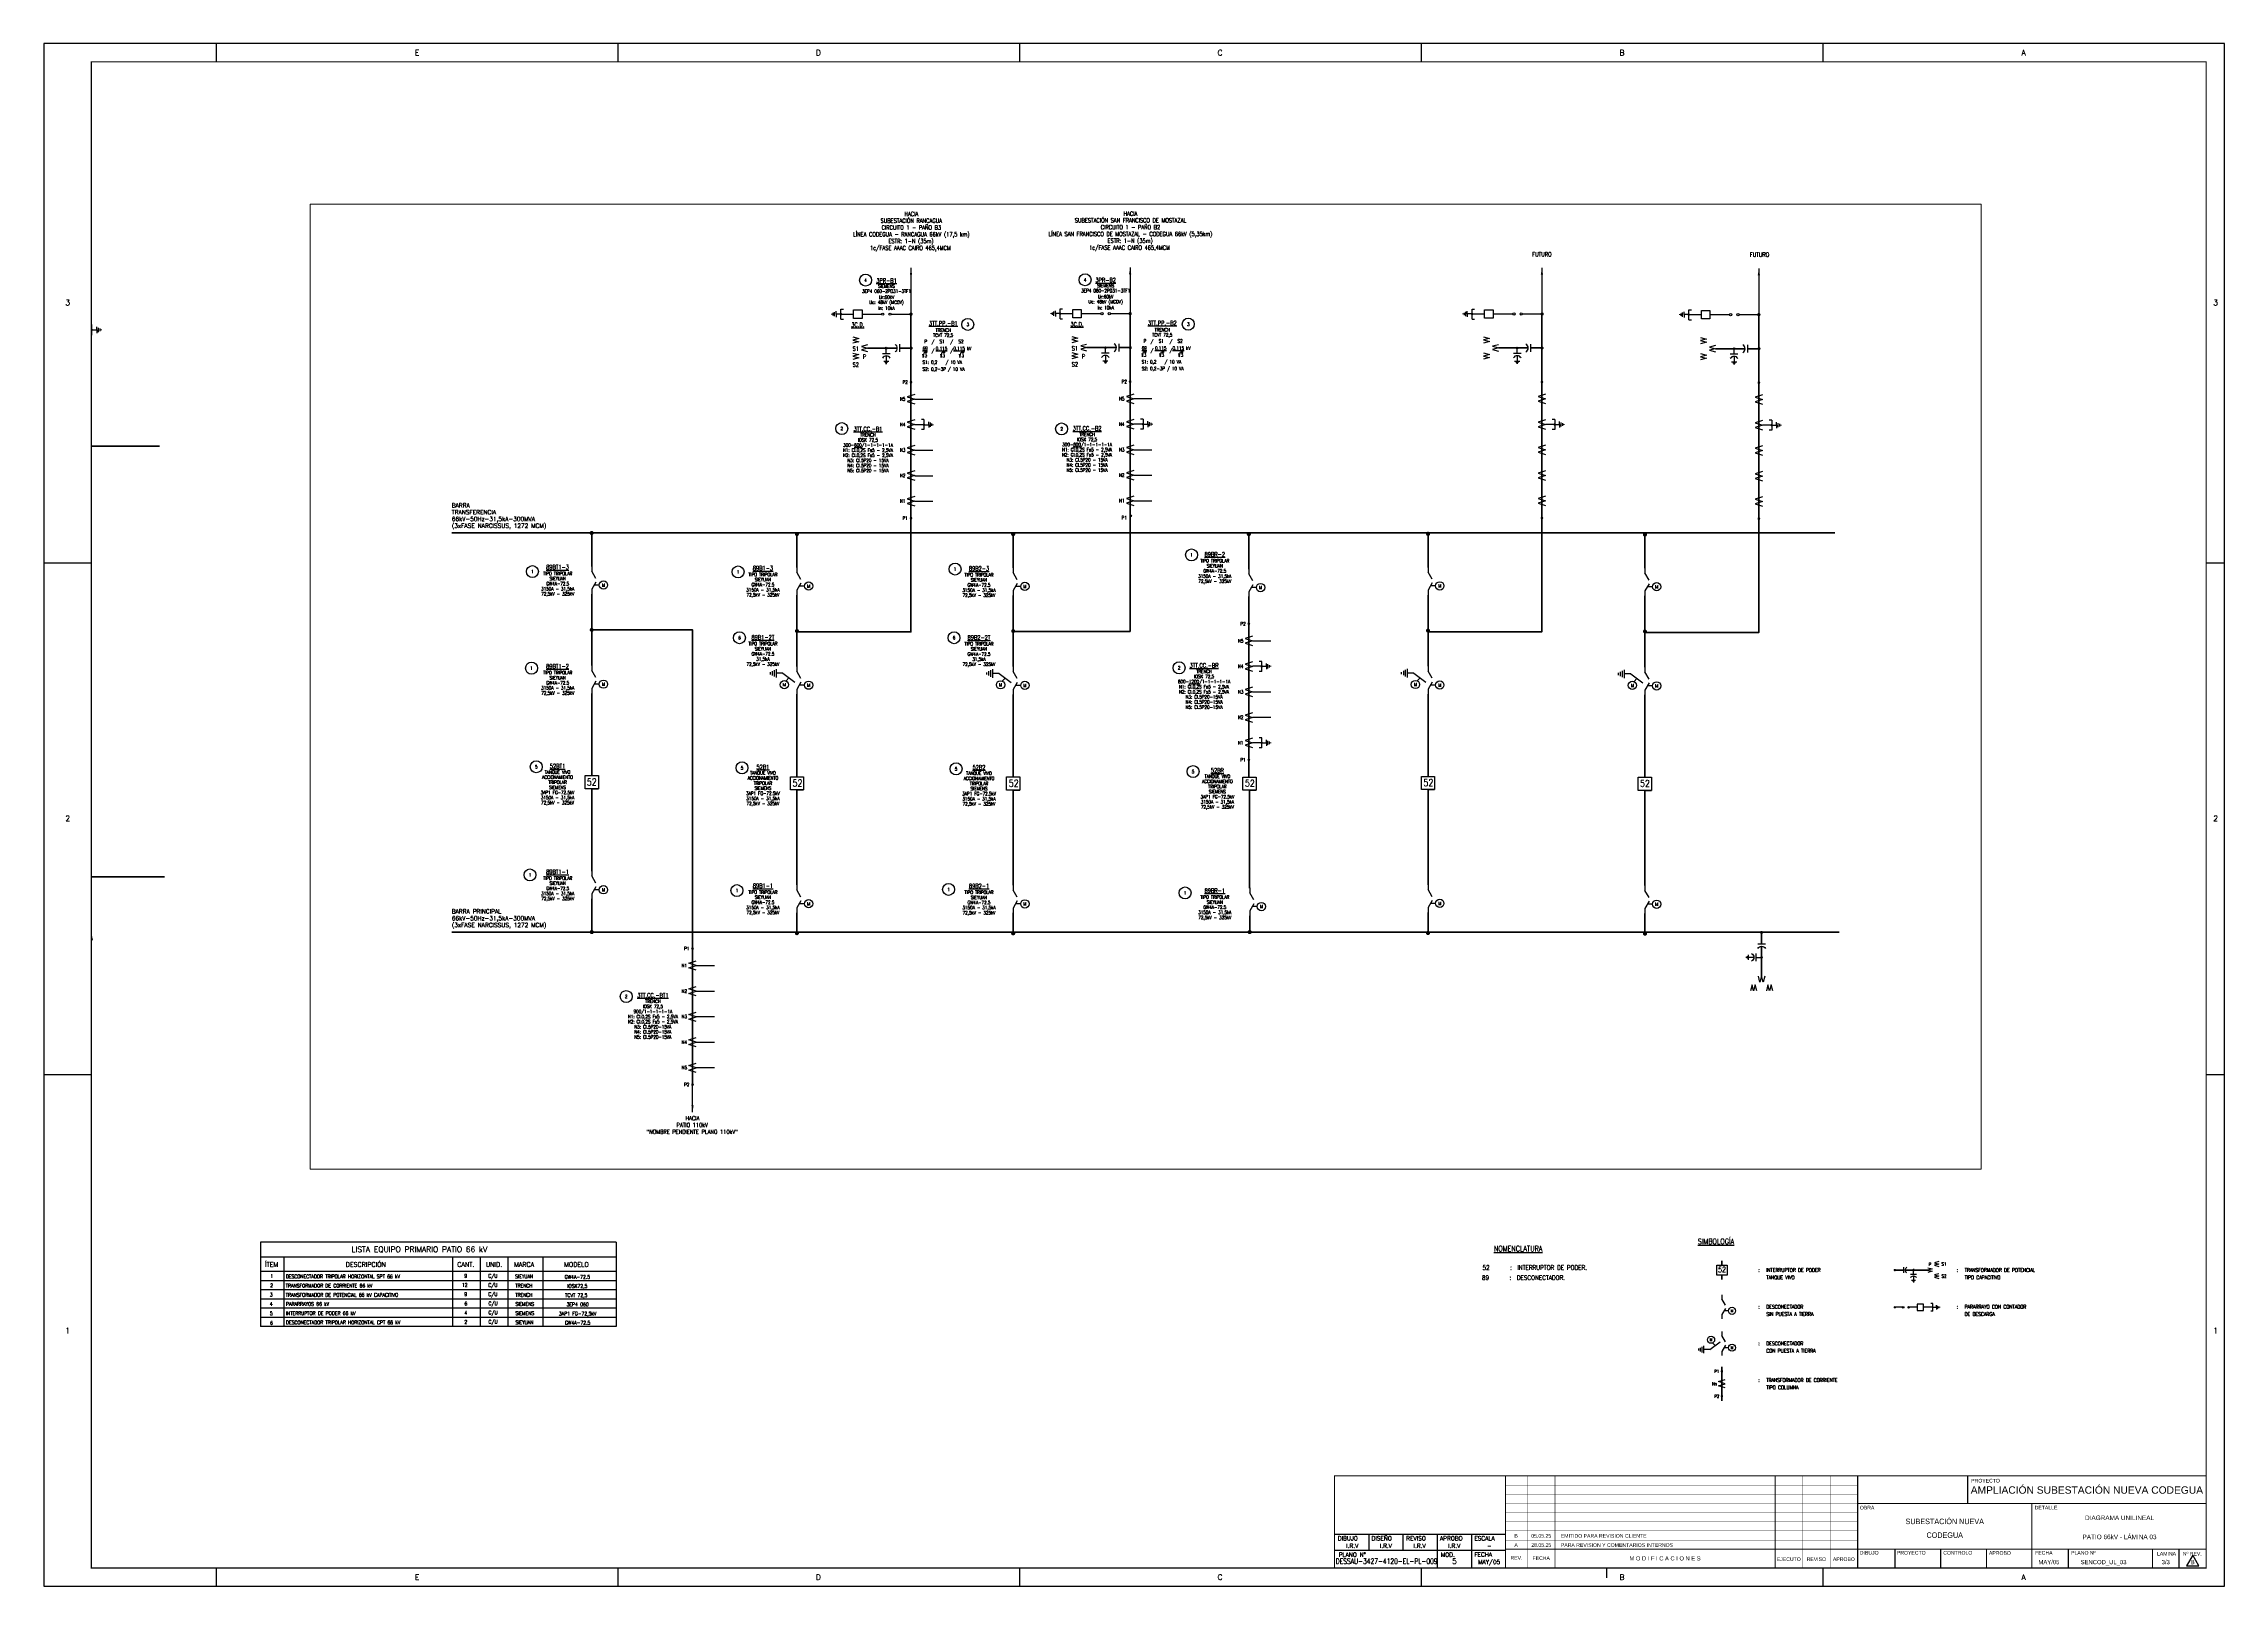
# Paper-space layout 'SECOD-S46-5-e2-PL-05-L02' of a CAD drawing. Header units: millimetres. Extents: x -143 to 1046, y 85 to 926.
# The model-space entities are those that its viewports show. They can reach past a viewport. Long polylines and large blocks are cut down to what shows.
import ezdxf
from ezdxf.enums import TextEntityAlignment as Align

# ---------------------------------------------------------------- set-up
doc = ezdxf.new("R2010")
doc.units = ezdxf.units.MM
doc.linetypes.add('DASHED', pattern=[0.75, 0.5, -0.25])
for name, color, linetype in [('01-Formato', 9, 'Continuous'), ('01-Formato_atrib', 9, 'Continuous'), ('02TEXTOS', 9, 'Continuous'), ('05TITULOS', 7, 'Continuous'), ('4', 9, 'Continuous'), ('BARRAS', 3, 'Continuous'), ('CI-FUNDACIONES', 3, 'Continuous'), ('COL-FORMATO', 7, 'Continuous'), ('CONDUCTOR', 30, 'Continuous'), ('EL-Simbolos', 6, 'Continuous'), ('Futuro', 1, 'DASHED'), ('Rev+', 9, 'Continuous'), ('SIMBOLOS', 6, 'Continuous'), ('Símbolos', 6, 'Continuous')]:
    doc.layers.add(name, color=color, linetype=linetype)
doc.layers.add('EL-Nivel-220Kv', color=30, linetype='Continuous', lineweight=60)
doc.layers.add('Texto', color=9, linetype='Continuous', lineweight=20)
doc.layers.get('Defpoints').off()
doc.styles.add('Arial', font='arial.ttf')
doc.styles.add('COLBUN', font='romans.shx', dxfattribs={"width": 0.75})
doc.styles.add('COLBUN2', font='romans.shx', dxfattribs={"width": 0.85})
doc.styles.add('ROMANS', font='romans', dxfattribs={"width": 0.85})
doc.styles.get("Standard").update_dxf_attribs({"font": 'arial.ttf'})
doc.styles.add('TRANSELEC', font='romans.shx', dxfattribs={"width": 0.85})
doc.dimstyles.new('ISO-25', dxfattribs={"dimtxt": 2.5, "dimasz": 2.5, "dimexe": 1.25, "dimexo": 0.625, "dimtad": 1, "dimtxsty": 'Standard', "dimcen": 2.5, "dimadec": 0, "dimazin": 0, "dimtfac": 1, "dimtmove": 0, "dimatfit": 3, "dimfxl": 1, "dimarcsym": 0})

# ---------------------------------------------------------------- blocks, each defined once
blk = doc.blocks.new('Formato A0')
at = {"layer": 'COL-FORMATO'}
for p, q in [((-229.6, 905.6), (-229.6, 895.6)), ((-10.6, 905.6), (-10.6, 895.6)), ((208.4, 905.6), (208.4, 895.6)), ((427.4, 905.6), (427.4, 895.6)), ((646.4, 905.6), (646.4, 895.6)), ((-323.6, 622.6), (-297.6, 622.6)), ((855.4, 622.6), (865.4, 622.6)), ((-323.6, 343.6), (-297.6, 343.6)), ((855.4, 343.6), (865.4, 343.6)), ((-229.6, 74.6), (-229.6, 64.6)), ((-10.6, 74.6), (-10.6, 64.6)), ((208.4, 74.6), (208.4, 64.6)), ((427.4, 74.6), (427.4, 64.6)), ((646.4, 74.6), (646.4, 64.6))]:
    blk.add_line(p, q, dxfattribs=at)
blk.add_lwpolyline([(-323.6, 64.6), (865.4, 64.6), (865.4, 905.6), (-323.6, 905.6)], close=True, dxfattribs=at)
at = {"layer": 'COL-FORMATO', "const_width": 0.6}
blk.add_lwpolyline([(855.4, 895.6), (-297.6, 895.6), (-297.6, 74.6), (855.4, 74.6)], close=True, dxfattribs=at)
at = {"layer": 'COL-FORMATO'}
for points, const_width in [([(473.4, 74.6), (473.4, 124.8)], 0.6), ([(473.4, 124.8), (473.4, 74.6)], 0.6), ([(473.4, 124.8), (473.4, 74.6)], 0.6), ([(473.4, 124.8), (473.4, 74.6)], 0.6), ([(473.4, 124.8), (473.4, 74.6)], 0.6), ([(473.4, 124.8), (473.4, 74.6)], 0.6), ([(473.4, 124.8), (473.4, 74.6)], 0.6), ([(473.4, 124.8), (473.4, 74.6)], 0.6), ([(473.4, 124.8), (473.4, 74.6)], 0.6), ([(473.4, 74.6), (473.4, 124.8)], 0.6), ([(473.4, 124.8), (855.4, 124.8)], 0.6), ([(473.4, 119.8), (665.4, 119.8)], 0.25), ([(485.4, 74.6), (485.4, 124.8)], 0.25), ([(500.4, 74.6), (500.4, 124.8)], 0.25), ([(620.4, 74.6), (620.4, 124.8)], 0.6), ([(635.4, 74.6), (635.4, 124.8)], 0.25), ([(650.4, 74.6), (650.4, 124.8)], 0.25), ([(665.4, 124.8), (665.4, 74.6)], 0.6), ([(725.4, 124.8), (725.4, 109.8)], 0.6), ([(473.4, 114.8), (665.4, 114.8)], 0.25), ([(473.4, 109.8), (665.4, 109.8)], 0.25), ([(665.4, 109.8), (855.4, 109.8)], 0.6), ([(760.4, 109.8), (760.4, 74.6)], 0.6), ([(473.4, 104.8), (665.4, 104.8)], 0.25), ([(473.4, 99.8), (665.4, 99.8)], 0.25), ([(473.4, 84.8), (855.6, 84.8)], 0.6), ([(473.4, 94.8), (665.4, 94.8)], 0.25), ([(473.4, 89.8), (665.4, 89.8)], 0.25), ([(685.8, 84.8), (685.8, 74.6)], 0.6), ([(710.7, 84.8), (710.7, 74.6)], 0.6), ([(735.7, 84.8), (735.7, 74.6)], 0.6), ([(780.3, 84.8), (780.3, 74.6)], 0.6), ([(826.2, 84.8), (826.2, 74.6)], 0.6), ([(840.6, 84.8), (840.6, 74.6)], 0.6)]:
    blk.add_lwpolyline(points, dxfattribs=dict(at, const_width=const_width))
blk.add_lwpolyline([(528.6, 69.3), (528.6, 74.6)], dxfattribs=at)
for s, height, style, p in [('E', 3, 'ROMANS', (-120, 899.1)), ('D', 3, 'ROMANS', (98.8, 899.1)), ('C', 3, 'ROMANS', (317.8, 899.1)), ('B', 3, 'ROMANS', (536.9, 899.1)), ('A', 3, 'ROMANS', (755.9, 899.1)), ('3', 3, 'ROMANS', (-310.5, 762.9)), ('3', 3, 'ROMANS', (860.6, 762.9)), ('2', 3, 'ROMANS', (-310.5, 481.7)), ('2', 3, 'ROMANS', (860.6, 481.7)), ('1', 3, 'ROMANS', (-310.5, 202.5)), ('1', 3, 'ROMANS', (860.6, 202.5)), ('AMPLIACIÓN SUBESTACIÓN NUEVA CODEGUA', 4, 'Arial', (790.4, 115.1)), ('M O D I F I C A C I O N E S', 2.25, 'Arial', (560.4, 78.7)), ('E', 3, 'ROMANS', (-120, 68.1)), ('D', 3, 'ROMANS', (98.8, 68.1)), ('C', 3, 'ROMANS', (317.8, 68.1)), ('B', 3, 'ROMANS', (536.9, 68.1)), ('A', 3, 'ROMANS', (755.9, 68.1))]:
    blk.add_text(s, height=height, dxfattribs=dict(at, style=style)).set_placement(p, align=Align.CENTER)
at = {"layer": 'COL-FORMATO', "linetype": 'Continuous', "style": 'Arial'}
for s, p in [('PROYECTO', (727.3, 121.2)), ('OBRA', (666.6, 106.5)), ('DETALLE', (761.9, 106.5)), ('DIBUJO', (666.6, 81.9)), ('PROYECTO', (686.8, 81.9)), ('CONTROLO', (712.1, 81.9)), ('APROBO', (737, 81.8)), ('FECHA', (762.2, 81.9)), ('PLANO Nº', (781.8, 81.9)), ('LAMINA', (828.6, 81.4)), ('Nº REV.', (842.7, 81.4))]:
    blk.add_text(s, height=2, dxfattribs=at).set_placement(p)
for s, p in [('REV.', (479.4, 79.1)), ('FECHA', (492.9, 79)), ('EJECUTO', (627.9, 78.4)), ('REVISO', (642.9, 78.4)), ('APROBO', (657.9, 78.4))]:
    blk.add_text(s, height=2, dxfattribs=at).set_placement(p, align=Align.CENTER)
at = {"layer": 'COL-FORMATO', "style": 'Arial'}
for tag, height, p in [('REV_L8', 2, (479.2, 121.1)), ('F_REV_L8', 2, (492.9, 121.1)), ('EJEC_L8', 2, (627.9, 121.1)), ('REVI_L8', 2, (642.9, 121.1)), ('APRO_L8', 2, (657.9, 121.1)), ('REV_L7', 2, (479.2, 116.1)), ('REV_L6', 2, (479.2, 111.1)), ('REV_L5', 2, (479.2, 106.1)), ('F_REV_L7', 2, (492.9, 116.1)), ('F_REV_L6', 2, (492.9, 111.1)), ('F_REV_L5', 2, (492.9, 106.1)), ('EJEC_L7', 2, (627.9, 116.1)), ('EJEC_L6', 2, (627.9, 111.1)), ('EJEC_L5', 2, (627.9, 106.1)), ('REVI_L7', 2, (642.9, 116.1)), ('REVI_L6', 2, (642.9, 111.1)), ('REVI_L5', 2, (642.9, 106.1)), ('APRO_L7', 2, (657.9, 116.1)), ('APRO_L6', 2, (657.9, 111.1)), ('APRO_L5', 2, (657.9, 106.1)), ('REV_L4', 2, (479.2, 101.1)), ('REV_L3', 2, (479.2, 96.1)), ('F_REV_L4', 2, (492.9, 101.1)), ('F_REV_L3', 2, (492.9, 96.1)), ('EJEC_L4', 2, (627.9, 101.1)), ('EJEC_L3', 2, (627.9, 96.1)), ('REVI_L4', 2, (642.9, 101.1)), ('REVI_L3', 2, (642.9, 96.1)), ('APRO_L4', 2, (657.9, 101.1)), ('APRO_L3', 2, (657.9, 96.1)), ('DETALLE_LINEA_1', 2.5, (808.1, 100.7)), ('DETALLE_LINEA_2', 2.5, (808.1, 95.5)), ('REV_L2', 2, (479.2, 91.1)), ('REV_L1', 2, (479.2, 86.1)), ('F_REV_L2', 2, (492.9, 91.1)), ('F_REV_L1', 2, (492.9, 86.1)), ('EJEC_L2', 2, (627.9, 91.1)), ('EJEC_L1', 2, (627.9, 86.1)), ('REVI_L2', 2, (642.9, 91.1)), ('REVI_L1', 2, (642.9, 86.1)), ('APRO_L2', 2, (657.9, 91.1)), ('APRO_L1', 2, (657.9, 86.1)), ('DETALLE_LINEA_3', 2.5, (808.1, 90.3))]:
    blk.add_attdef(tag, text='', height=height, dxfattribs=at).set_placement(p, align=Align.CENTER)
for tag, p in [('MODIF_LIN_8', (503.6, 121.1)), ('MODIF_LIN_7', (503.6, 116.1)), ('MODIF_LIN_6', (503.6, 111.1)), ('MODIF_LIN_5', (503.6, 106.1)), ('MODIF_LIN_4', (503.6, 101.1)), ('MODIF_LIN_3', (503.6, 96.1)), ('MODIF_LIN_2', (503.6, 91.1)), ('MODIF_LIN_1', (503.6, 86.1))]:
    blk.add_attdef(tag, p, '', height=2, dxfattribs=at)
for tag, height, p in [('OBRA_1', 3, (712.9, 100)), ('OBRA_2', 3, (712.9, 92.5)), ('DIBUJO', 2.3, (675.2, 77.9)), ('CONTROLO', 2.3, (723.1, 77.9)), ('APROBO', 2.3, (746.8, 77.9)), ('FECHA', 2.3, (769.7, 77.8)), ('NUMERO_PLANO', 2.3, (798.8, 77.8)), ('NUMERO_LAMINA', 2.3, (833.4, 77.8)), ('REV.COLBUN', 2.3, (848.1, 77.8))]:
    blk.add_attdef(tag, text='', height=height, dxfattribs=at).set_placement(p, align=Align.MIDDLE_CENTER)
at = {"layer": 'COL-FORMATO', "style": 'Arial', "flags": 8}
blk.add_attdef('PROYECTO', text='', height=2.3, dxfattribs=at).set_placement((696.9, 77.9), align=Align.MIDDLE_CENTER)
blk = doc.blocks.new('A$C1AAE22E2')
at = {"color": 5}
blk.add_line((0, -31.9), (-93.2, -31.9), dxfattribs=at)
at = {"color": 4}
for p, q in [((-74.5, -31.9), (-74.5, -40.7)), ((-55.9, -31.9), (-55.9, -40.7)), ((-37.3, -31.9), (-37.3, -50)), ((-18.6, -31.9), (-18.6, -50)), ((0, -40.7), (-93.2, -40.7))]:
    blk.add_line(p, q, dxfattribs=at)
at = {"layer": 'COL-FORMATO', "const_width": 0.6}
blk.add_lwpolyline([(0, -50.3), (0, 0), (0, -50.3), (0, 0), (-93.2, 0), (-93.2, -50.3)], close=True, dxfattribs=at)
at = {"color": 4, "style": 'ROMANS'}
for s, p in [('DIBUJO', (-91.4, -35.2)), ('DISEÑO', (-73, -35.2)), ('REVISO', (-54.1, -35.2)), ('APROBO', (-35.7, -35.2)), ('ESCALA', (-17, -35.2)), ('PLANO N%%D', (-90.9, -44.1)), ('MOD.', (-35.2, -44.1)), ('FECHA', (-17, -44))]:
    blk.add_text(s, height=2.3, dxfattribs=at).set_placement(p)
for tag, p in [('D', (-83.4, -39.3)), ('DIS', (-65.2, -39.3)), ('R', (-46.8, -39.3)), ('A', (-27.9, -39.3)), ('E', (-8.8, -39.3)), ('F', (-8.9, -48.1))]:
    blk.add_attdef(tag, text='', height=2.3, dxfattribs=at).set_placement(p, align=Align.CENTER)
at = {"color": 3, "style": 'ROMANS', "width": 0.8}
blk.add_attdef('P', text='', height=3, dxfattribs=at).set_placement((-64.8, -48.1), align=Align.CENTER)
at = {"color": 3, "style": 'ROMANS'}
blk.add_attdef('M', text='', height=3, dxfattribs=at).set_placement((-27.8, -48.1), align=Align.CENTER)
blk = doc.blocks.new('89')
at = {"color": 0, "linetype": 'ByBlock', "ltscale": 20}
for p, q in [((0, 8.2), (0, 5.3)), ((0, 8.2), (0, 5.3)), ((2.4, 1.1), (0, 5.3)), ((2.4, -1.1), (0, -5.3)), ((0, -5.3), (0, -8.2))]:
    blk.add_line(p, q, dxfattribs=at)
blk.add_lwpolyline([(4.5, -2.8), (1.5, -2.8)], dxfattribs=at)
blk.add_circle((6.9, -2.8), 2.44, dxfattribs=at)
at = {"layer": '02TEXTOS', "lineweight": 60, "style": 'TRANSELEC', "width": 0.85}
blk.add_text('M', height=1.95, dxfattribs=at).set_placement((6.9, -2.8), align=Align.MIDDLE_CENTER)
blk = doc.blocks.new('*U14')
at = {"layer": 'Futuro', "color": 0, "linetype": 'ByBlock', "lineweight": -3, "ltscale": 20}
for p, q in [((0, 0), (0, -2.8)), ((-15.7, -13), (-15.7, -11.6)), ((-14.5, -13.6), (-14.5, -11)), ((-13.4, -14.2), (-13.4, -10.4)), ((-12.2, -14.8), (-12.2, -9.8)), ((-8.3, -12.3), (-12.2, -12.3)), ((-8.3, -12.3), (-1.2, -7)), ((-6.4, -7.8), (-4.7, -9.6)), ((0, 0), (0, -2.8)), ((2.4, -7), (0, -2.8)), ((2.4, -9.3), (0, -13.5))]:
    blk.add_line(p, q, dxfattribs=at)
at = {"layer": 'Futuro', "color": 0, "lineweight": -3, "ltscale": 20}
blk.add_line((0, -13.5), (0, -16.3), dxfattribs=at)
at = {"layer": 'Futuro', "color": 0, "linetype": 'ByBlock', "lineweight": -3, "ltscale": 20}
blk.add_lwpolyline([(4.5, -11), (1.5, -11)], dxfattribs=at)
for centre in [(-7.4, -5.6), (6.9, -11)]:
    blk.add_circle(centre, 2.44, dxfattribs=at)
at = {"layer": '02TEXTOS', "lineweight": -3, "style": 'TRANSELEC', "width": 0.85}
blk.add_text('M', height=1.95, dxfattribs=at).set_placement((-7.4, -5.6), align=Align.MIDDLE)
blk.add_text('M', height=1.95, dxfattribs=at).set_placement((6.9, -11), align=Align.MIDDLE_CENTER)
blk = doc.blocks.new('DIAG-27')
at = {"layer": 'Símbolos', "color": 0}
blk.add_lwpolyline([(3.2, 1), (-3.2, -1), (3.2, -3), (-3.2, -5), (3.2, -7)], dxfattribs=at)
blk = doc.blocks.new('TPC')
at = {"layer": 'CONDUCTOR', "linetype": 'ByBlock', "ltscale": 20}
h = blk.add_hatch(color=0, dxfattribs=at)
edge = h.paths.add_edge_path()
edge.add_arc((0, 19.4), 0.679, 0, 360)
at = {"color": 0, "linetype": 'ByBlock', "ltscale": 20}
for p, q in [((-12.2, 18.9), (-12.2, 19.9)), ((-11.3, 18.4), (-11.3, 20.4)), ((-10.5, 17.4), (-10.5, 21.4))]:
    blk.add_line(p, q, dxfattribs=at)
for points in [[(-4.4, 16.4), (-4.4, 22.4)], [(3, 9), (-3, 9)]]:
    blk.add_lwpolyline(points, dxfattribs=at)
for centre, start, end in [((-9.5, 19.4), 299.362, 60.638), ((0, 14.2), 209.362, 330.638)]:
    blk.add_arc(centre, 3.44, start, end, dxfattribs=at)
at = {"layer": 'CONDUCTOR', "color": 0, "linetype": 'ByBlock', "ltscale": 20}
blk.add_line((-6.1, 19.4), (-10.5, 19.4), dxfattribs=at)
blk.add_lwpolyline([(-4.4, 19.4), (0, 19.4)], dxfattribs=at)
blk.add_circle((0, 19.4), 0.679, dxfattribs=at)
at = {"layer": 'EL-Nivel-220Kv', "color": 0, "linetype": 'ByBlock', "ltscale": 20}
for p, q in [((0, 10.7), (0, 34.1)), ((0, 0), (0, 9))]:
    blk.add_line(p, q, dxfattribs=at)
at = {"layer": 'EL-Nivel-220Kv', "color": 0, "linetype": 'ByBlock', "ltscale": 20, "const_width": 1.25}
blk.add_lwpolyline([(0, 0.5, 1), (0, -0.7, 1)], format="xyb", close=True, dxfattribs=at)
at = {"layer": 'EL-Simbolos', "color": 0, "linetype": 'ByBlock', "ltscale": 20}
for p, q in [((-7.5, 41), (-8.8, 45.7)), ((-6.3, 45.7), (-7.5, 41)), ((-5, 41), (-6.3, 45.7)), ((-3.8, 45.7), (-5, 41)), ((-1.3, 38.8), (-2.5, 34.1)), ((0, 34.1), (-1.3, 38.8)), ((1.3, 38.8), (0, 34.1)), ((2.5, 34.1), (1.3, 38.8)), ((5, 41), (3.8, 45.7)), ((6.3, 45.7), (5, 41)), ((7.5, 41), (6.3, 45.7)), ((8.8, 45.7), (7.5, 41))]:
    blk.add_line(p, q, dxfattribs=at)
blk = doc.blocks.new('A$C3f04bd95')
at = {"color": 252, "lineweight": 30, "true_color": 0x939598}
for p, q in [((0, 74), (0, 28)), ((193.9, 74), (0, 74)), ((193.9, 74), (193.9, 28)), ((0, 66), (193.9, 66)), ((12.9, 28), (12.9, 66)), ((104.9, 28), (104.9, 66)), ((119.9, 28), (119.9, 66)), ((134.9, 66), (134.9, 28)), ((153.9, 66), (153.9, 28)), ((193.9, 58), (0, 58))]:
    blk.add_line(p, q, dxfattribs=at)
at = {"layer": 'CI-FUNDACIONES', "color": 252, "lineweight": 30, "true_color": 0x939598}
for p, q in [((193.9, 53), (0, 53)), ((193.9, 48), (0, 48)), ((193.9, 43), (0, 43)), ((193.9, 38), (0, 38)), ((193.9, 33), (0, 33)), ((193.9, 28), (0, 28))]:
    blk.add_line(p, q, dxfattribs=at)
at = {"layer": '02TEXTOS', "color": 252, "lineweight": 30, "true_color": 0x939598, "style": 'ROMANS', "width": 0.9}
for s, p in [('2', (5.3, 49.4)), ('1', (5.4, 54.5)), ('12', (109.8, 49.6)), ('9', (111.1, 54.6)), ('3', (5.1, 44.4)), ('4', (5.1, 39.3)), ('5', (5.1, 34.2)), ('9', (111.1, 44.6)), ('6', (111.2, 39.5)), ('4', (111.2, 34.5)), ('6', (5.2, 29)), ('2', (111.2, 29.5))]:
    blk.add_text(s, height=2, dxfattribs=at).set_placement(p)
at = {"layer": '02TEXTOS', "color": 252, "true_color": 0x939598, "style": 'ROMANS', "width": 0.9}
for s, p in [('TRANSFORMADOR DE CORRIENTE 66 kV', (13.8, 49.3)), ('DESCONECTADOR TRIPOLAR HORIZONTAL SPT 66 kV', (13.8, 54.3)), ('TRENCH', (138.9, 49.3)), ('SIEYUAN', (138.9, 54.3)), ('TRANSFORMADOR DE POTENCIAL 66 kV CAPACITIVO', (13.8, 44.3)), ('PARARRAYOS 66 kV', (13.9, 39.3)), ('INTERRUPTOR DE PODER 66 kV', (13.9, 34.3)), ('TRENCH', (138.9, 44.3)), ('SIEMENS', (139, 39.3)), ('SIEMENS', (139, 34.3)), ('DESCONECTADOR TRIPOLAR HORIZONTAL CPT 66 kV', (13.9, 29.3)), ('SIEYUAN', (139, 29.3))]:
    blk.add_text(s, height=2, dxfattribs=at).set_placement(p)
at = {"layer": '02TEXTOS', "color": 252, "lineweight": 30, "true_color": 0x939598, "style": 'ROMANS', "width": 0.9}
for p in [(124.2, 56.6), (124.2, 51.6), (124.2, 46.6), (124.3, 41.6), (124.3, 36.6), (124.3, 31.6)]:
    blk.add_text('C/U', height=2, dxfattribs=at).set_placement(p, align=Align.TOP_LEFT)
at = {"layer": '02TEXTOS', "color": 252, "true_color": 0x939598, "style": 'ROMANS', "width": 0.9}
for s, p in [('GW4A-72.5', (172.8, 54.1)), ('IOSK72,5', (172.8, 49.1)), ('3AP1 FG-72,5kV', (172.9, 34.1)), ('TCVT 72,5 ', (172.8, 44.1)), ('3EP4 060', (172.9, 39.1)), ('GW4A-72.5', (172.9, 29.1))]:
    blk.add_text(s, height=2, dxfattribs=at).set_placement(p, align=Align.CENTER)
at = {"layer": '05TITULOS', "color": 252, "linetype": 'Continuous', "true_color": 0x939598, "style": 'ROMANS'}
for s, height, p in [('LISTA EQUIPO PRIMARIO PATIO 66 kV', 3, (49.6, 68.6)), ('ÍTEM', 2.5, (2.5, 60.6)), ('DESCRIPCIÓN', 2.5, (46.5, 60.6)), ('CANT.', 2.5, (107.3, 60.6)), ('UNID.', 2.5, (122.9, 60.6)), ('MARCA', 2.5, (138.3, 60.6)), ('MODELO', 2.5, (165.6, 60.6))]:
    blk.add_text(s, height=height, dxfattribs=at).set_placement(p)
blk = doc.blocks.new('*U30')
at = {"layer": 'Futuro', "color": 0, "linetype": 'ByBlock', "lineweight": -3, "ltscale": 20}
for p, q in [((0, 0), (0, -2.8)), ((-15.7, -3.4), (-15.7, -4.7)), ((-14.5, -2.7), (-14.5, -5.3)), ((-13.4, -2.1), (-13.4, -5.9)), ((-12.2, -1.5), (-12.2, -6.5)), ((-8.3, -4), (-12.2, -4)), ((-8.3, -4), (-1.2, -9.3)), ((-6.4, -8.5), (-4.7, -6.7)), ((0, 0), (0, -2.8)), ((2.4, -7), (0, -2.8)), ((2.4, -9.3), (0, -13.5))]:
    blk.add_line(p, q, dxfattribs=at)
at = {"layer": 'Futuro', "color": 0, "lineweight": -3, "ltscale": 20}
blk.add_line((0, -13.5), (0, -16.3), dxfattribs=at)
at = {"layer": 'Futuro', "color": 0, "linetype": 'ByBlock', "lineweight": -3, "ltscale": 20}
blk.add_lwpolyline([(4.5, -11), (1.5, -11)], dxfattribs=at)
for centre in [(-7.4, -10.7), (6.9, -11)]:
    blk.add_circle(centre, 2.44, dxfattribs=at)
at = {"layer": '02TEXTOS', "lineweight": -3, "style": 'TRANSELEC', "width": 0.85}
blk.add_text('M', height=1.95, dxfattribs=at).set_placement((-7.4, -10.7), align=Align.MIDDLE)
blk.add_text('M', height=1.95, dxfattribs=at).set_placement((6.9, -11), align=Align.MIDDLE_CENTER)
blk = doc.blocks.new('TIERRA')
at = {"layer": 'EL-Simbolos', "color": 252, "true_color": 0x939598}
for p, q in [((-10.7, -0.2), (-10.7, 0.2)), ((-9.9, -0.7), (-9.9, 0.7)), ((-9, -1.2), (-9, 1.2)), ((-8.2, 0), (-8.2, 1.7)), ((-8.2, 0), (-8.2, -1.7)), ((-5.6, 0), (-8.2, 0)), ((-5.4, 2.9), (-3.9, 2.9)), ((-5.4, 0.2), (-5.4, 2.9)), ((-5.1, 0), (0, 0)), ((-5.4, -3), (-5.4, -0.2)), ((-5.4, -3), (-3.9, -3))]:
    blk.add_line(p, q, dxfattribs=at)
at = {"layer": 'EL-Simbolos', "color": 252, "true_color": 0x939598, "const_width": 0.752}
blk.add_lwpolyline([(-5.7, 0, -1), (-5, 0, -1)], format="xyb", close=True, dxfattribs=at)
blk = doc.blocks.new('PR')
at = {"color": 0, "linetype": 'ByBlock', "lineweight": -2, "ltscale": 15}
for p, q in [((-46.5, -0.2), (-46.5, 0.2)), ((-45.7, -0.7), (-45.7, 0.7)), ((-44.9, -1.2), (-44.9, 1.2)), ((-44, 0), (-44, 1.7)), ((-44, 0), (-44, -1.7)), ((-41.4, 0), (-44, 0)), ((-41.2, 2.9), (-39.7, 2.9)), ((-41.2, 0.2), (-41.2, 2.9)), ((-41, 0), (-33.8, 0)), ((-41, 0), (-33.8, 0)), ((-28.8, 0), (-17.2, 0)), ((-11.6, 0), (0, 0)), ((-41.2, -3), (-41.2, -0.2)), ((-41.2, -3), (-39.7, -3))]:
    blk.add_line(p, q, dxfattribs=at)
at = {"color": 0, "linetype": 'ByBlock', "lineweight": -2, "ltscale": 15, "const_width": 0.752}
blk.add_lwpolyline([(-41.5, 0, -1), (-40.8, 0, -1)], format="xyb", close=True, dxfattribs=at)
at = {"color": 0, "linetype": 'ByBlock', "lineweight": -2, "ltscale": 15}
blk.add_lwpolyline([(-28.8, -2.5), (-33.8, -2.5), (-33.8, 2.5), (-28.8, 2.5)], close=True, dxfattribs=at)
at = {"color": 0, "linetype": 'ByBlock', "lineweight": -2, "ltscale": 20, "const_width": 0.94}
blk.add_lwpolyline([(-0.5, 0, 1), (0.5, 0, 1)], format="xyb", close=True, dxfattribs=at)
at = {"color": 0, "linetype": 'ByBlock', "lineweight": -2, "ltscale": 15}
for centre in [(-16.6, 0), (-12.3, 0)]:
    blk.add_circle(centre, 0.67, dxfattribs=at)
blk = doc.blocks.new('*U31')
at = {"layer": 'Futuro', "color": 0, "linetype": 'ByBlock', "lineweight": -3, "ltscale": 20}
for p, q in [((0, 0), (0, -2.8)), ((-15.7, -3.4), (-15.7, -4.7)), ((-14.5, -2.7), (-14.5, -5.3)), ((-13.4, -2.1), (-13.4, -5.9)), ((-12.2, -1.5), (-12.2, -6.5)), ((-8.3, -4), (-12.2, -4)), ((-8.3, -4), (-1.2, -9.3)), ((-6.4, -8.5), (-4.7, -6.7)), ((0, 0), (0, -2.8)), ((2.4, -7), (0, -2.8)), ((2.4, -9.3), (0, -13.5))]:
    blk.add_line(p, q, dxfattribs=at)
at = {"layer": 'Futuro', "color": 0, "lineweight": -3, "ltscale": 20}
blk.add_line((0, -13.5), (0, -16.3), dxfattribs=at)
at = {"layer": 'Futuro', "color": 0, "linetype": 'ByBlock', "lineweight": -3, "ltscale": 20}
blk.add_lwpolyline([(4.5, -11), (1.5, -11)], dxfattribs=at)
for centre in [(-7.4, -10.7), (6.9, -11)]:
    blk.add_circle(centre, 2.44, dxfattribs=at)
at = {"layer": '02TEXTOS', "lineweight": -3, "style": 'TRANSELEC', "width": 0.85}
blk.add_text('M', height=1.95, dxfattribs=at).set_placement((-7.4, -10.7), align=Align.MIDDLE)
blk.add_text('M', height=1.95, dxfattribs=at).set_placement((6.9, -11), align=Align.MIDDLE_CENTER)
blk = doc.blocks.new('*U32')
at = {"layer": 'Futuro', "color": 0, "linetype": 'ByBlock', "lineweight": -3, "ltscale": 20}
for p, q in [((0, 0), (0, -2.8)), ((-15.7, -3.4), (-15.7, -4.7)), ((-14.5, -2.7), (-14.5, -5.3)), ((-13.4, -2.1), (-13.4, -5.9)), ((-12.2, -1.5), (-12.2, -6.5)), ((-8.3, -4), (-12.2, -4)), ((-8.3, -4), (-1.2, -9.3)), ((-6.4, -8.5), (-4.7, -6.7)), ((0, 0), (0, -2.8)), ((2.4, -7), (0, -2.8)), ((2.4, -9.3), (0, -13.5))]:
    blk.add_line(p, q, dxfattribs=at)
at = {"layer": 'Futuro', "color": 0, "lineweight": -3, "ltscale": 20}
blk.add_line((0, -13.5), (0, -16.3), dxfattribs=at)
at = {"layer": 'Futuro', "color": 0, "linetype": 'ByBlock', "lineweight": -3, "ltscale": 20}
blk.add_lwpolyline([(4.5, -11), (1.5, -11)], dxfattribs=at)
for centre in [(-7.4, -10.7), (6.9, -11)]:
    blk.add_circle(centre, 2.44, dxfattribs=at)
at = {"layer": '02TEXTOS', "lineweight": -3, "style": 'TRANSELEC', "width": 0.85}
blk.add_text('M', height=1.95, dxfattribs=at).set_placement((-7.4, -10.7), align=Align.MIDDLE)
blk.add_text('M', height=1.95, dxfattribs=at).set_placement((6.9, -11), align=Align.MIDDLE_CENTER)
blk = doc.blocks.new('*U33')
at = {"layer": 'Futuro', "color": 0, "linetype": 'ByBlock', "lineweight": -3, "ltscale": 20}
for p, q in [((0, 0), (0, -2.8)), ((-15.7, -3.4), (-15.7, -4.7)), ((-14.5, -2.7), (-14.5, -5.3)), ((-13.4, -2.1), (-13.4, -5.9)), ((-12.2, -1.5), (-12.2, -6.5)), ((-8.3, -4), (-12.2, -4)), ((-8.3, -4), (-1.2, -9.3)), ((-6.4, -8.5), (-4.7, -6.7)), ((0, 0), (0, -2.8)), ((2.4, -7), (0, -2.8)), ((2.4, -9.3), (0, -13.5))]:
    blk.add_line(p, q, dxfattribs=at)
at = {"layer": 'Futuro', "color": 0, "lineweight": -3, "ltscale": 20}
blk.add_line((0, -13.5), (0, -16.3), dxfattribs=at)
at = {"layer": 'Futuro', "color": 0, "linetype": 'ByBlock', "lineweight": -3, "ltscale": 20}
blk.add_lwpolyline([(4.5, -11), (1.5, -11)], dxfattribs=at)
for centre in [(-7.4, -10.7), (6.9, -11)]:
    blk.add_circle(centre, 2.44, dxfattribs=at)
at = {"layer": '02TEXTOS', "lineweight": -3, "style": 'TRANSELEC', "width": 0.85}
blk.add_text('M', height=1.95, dxfattribs=at).set_placement((-7.4, -10.7), align=Align.MIDDLE)
blk.add_text('M', height=1.95, dxfattribs=at).set_placement((6.9, -11), align=Align.MIDDLE_CENTER)
blk = doc.blocks.new('Item')
at = {"layer": '4'}
blk.add_circle((11182.1, 1180.4), 3.52, dxfattribs=at)
at = {"style": 'TRANSELEC', "width": 0.85}
blk.add_attdef('NUM', text='', height=1.97, dxfattribs=at).set_placement((11182.1, 1180.4), align=Align.MIDDLE)

msp = doc.modelspace()

# ---------------------------------------------------------------- hatches: boundary and pattern name
at = {"layer": 'CONDUCTOR', "true_color": 0x939598}
h = msp.add_hatch(color=252, dxfattribs=at)
h.dxf.hatch_style = 1
edge = h.paths.add_edge_path()
edge.add_arc((10853.8, 1296), 0.827, 0, 360)
h = msp.add_hatch(color=252, dxfattribs=at)
h.dxf.hatch_style = 1
edge = h.paths.add_edge_path()
edge.add_arc((10982.7, 1296.3), 0.827, 0, 360)
h = msp.add_hatch(color=252, dxfattribs=at)
h.dxf.hatch_style = 1
edge = h.paths.add_edge_path()
edge.add_arc((11224.9, 1296.1), 0.827, 0, 360)
h = msp.add_hatch(color=252, dxfattribs=at)
h.dxf.hatch_style = 1
edge = h.paths.add_edge_path()
edge.add_arc((11352.5, 1295.7), 0.827, 0, 360)
h = msp.add_hatch(color=252, dxfattribs=at)
h.dxf.hatch_style = 1
edge = h.paths.add_edge_path()
edge.add_arc((10853.8, 1216), 0.827, 0, 360, ccw=False)
h = msp.add_hatch(color=252, dxfattribs=at)
h.dxf.hatch_style = 1
edge = h.paths.add_edge_path()
edge.add_arc((10983.1, 1217.4), 0.827, 0, 360, ccw=False)
h = msp.add_hatch(color=252, dxfattribs=at)
h.dxf.hatch_style = 1
edge = h.paths.add_edge_path()
edge.add_arc((11224.9, 1216.1), 0.827, 0, 360, ccw=False)
h = msp.add_hatch(color=252, dxfattribs=at)
h.dxf.hatch_style = 1
edge = h.paths.add_edge_path()
edge.add_arc((11352.5, 1215.7), 0.827, 0, 360, ccw=False)
h = msp.add_hatch(color=252, dxfattribs=at)
h.dxf.hatch_style = 1
edge = h.paths.add_edge_path()
edge.add_arc((11052.5, 1153.9), 0.827, 0, 360)
h = msp.add_hatch(color=252, dxfattribs=at)
h.dxf.hatch_style = 1
edge = h.paths.add_edge_path()
edge.add_arc((11052.5, 1073.9), 0.827, 0, 360)
h = msp.add_hatch(color=252, dxfattribs=at)
h.dxf.hatch_style = 1
edge = h.paths.add_edge_path()
edge.add_arc((10725.3, 962.9), 0.827, 0, 360)
h = msp.add_hatch(color=252, dxfattribs=at)
h.dxf.hatch_style = 1
edge = h.paths.add_edge_path()
edge.add_arc((10725.3, 882.9), 0.827, 0, 360, ccw=False)
at = {"layer": 'EL-Nivel-220Kv', "true_color": 0x939598}
h = msp.add_hatch(color=252, dxfattribs=at)
h.dxf.hatch_style = 1
edge = h.paths.add_edge_path()
edge.add_arc((10666, 1150.3), 1.18, 0, 360)
h = msp.add_hatch(color=252, dxfattribs=at)
h.dxf.hatch_style = 1
edge = h.paths.add_edge_path()
edge.add_arc((10786.7, 1149.7), 1.18, 0, 360)
h = msp.add_hatch(color=252, dxfattribs=at)
h.dxf.hatch_style = 1
edge = h.paths.add_edge_path()
edge.add_arc((10913.9, 1149.6), 1.18, 0, 360)
h = msp.add_hatch(color=252, dxfattribs=at)
h.dxf.hatch_style = 1
edge = h.paths.add_edge_path()
edge.add_arc((11157.9, 1149.9), 1.18, 0, 360)
h = msp.add_hatch(color=252, dxfattribs=at)
h.dxf.hatch_style = 1
edge = h.paths.add_edge_path()
edge.add_arc((11285.5, 1149.4), 1.18, 0, 360)

# ---------------------------------------------------------------- linework, layer by layer
at = {"layer": '02TEXTOS', "color": 252, "true_color": 0x939598}
for points in [[(10860.6, 1312.5), (10861, 1310.6), (10861.7, 1313.6), (10863.4, 1313.6)], [(10871.1, 1312.5), (10871.5, 1310.6), (10872.2, 1313.6), (10873.9, 1313.6)], [(10882.2, 1312.5), (10882.6, 1310.6), (10883.4, 1313.6), (10885, 1313.6)], [(10989.5, 1312.8), (10989.9, 1310.8), (10990.6, 1313.8), (10992.3, 1313.8)], [(11000, 1312.8), (11000.4, 1310.8), (11001.1, 1313.8), (11002.8, 1313.8)], [(11011.1, 1312.8), (11011.5, 1310.8), (11012.3, 1313.8), (11013.9, 1313.8)]]:
    msp.add_lwpolyline(points, dxfattribs=at)
at = {"layer": 'BARRAS', "color": 252, "lineweight": 60, "true_color": 0x939598}
for p, q in [((10583.7, 1207.3), (11397.1, 1207.3)), ((10583.7, 972.6), (11399.8, 972.6))]:
    msp.add_line(p, q, dxfattribs=at)
at = {"layer": 'BARRAS', "color": 252, "true_color": 0x939598}
for points in [[(10856, 1286), (10866.7, 1286)], [(10984.9, 1286.3), (10995.5, 1286.3)], [(10856, 1256), (10866.7, 1256)], [(10984.9, 1256.3), (10995.5, 1256.3)], [(10856, 1241), (10866.7, 1241)], [(10984.9, 1241.3), (10995.5, 1241.3)], [(10856, 1226), (10866.7, 1226)], [(10984.9, 1226.3), (10995.5, 1226.3)], [(11054.7, 1143.9), (11065.4, 1143.9)], [(11054.7, 1113.9), (11065.4, 1113.9)], [(11054.7, 1098.9), (11065.4, 1098.9)], [(10727.5, 952.9), (10738.2, 952.9)], [(10727.5, 937.9), (10738.2, 937.9)], [(10727.5, 922.9), (10738.2, 922.9)], [(10727.5, 907.9), (10738.2, 907.9)], [(10727.5, 892.9), (10738.2, 892.9)]]:
    msp.add_lwpolyline(points, dxfattribs=at)
at = {"layer": 'EL-Nivel-220Kv', "color": 252, "true_color": 0x939598}
for p, q in [((10666, 1187.6), (10666, 1207.3)), ((10786.7, 1187), (10786.7, 1206.7)), ((10913.9, 1206.6), (10913.9, 1186.9)), ((11052.5, 1206.6), (11052.5, 1186.1)), ((11157.9, 1187.1), (11157.9, 1206.8)), ((11285.5, 1186.7), (11285.5, 1206.4)), ((10666, 1150.3), (10666, 1171.3)), ((10786.7, 1149.7), (10786.7, 1170.7)), ((10913.9, 1149.6), (10913.9, 1170.6)), ((11052.5, 1169.9), (11052.5, 1063.8)), ((11157.9, 1149.9), (11157.9, 1170.8)), ((11285.5, 1149.4), (11285.5, 1170.4)), ((10666, 1129.4), (10666, 1150.3)), ((10786.7, 1128.8), (10786.7, 1149.7)), ((10913.9, 1128.7), (10913.9, 1149.6)), ((11157.9, 1128.9), (11157.9, 1149.9)), ((11285.5, 1128.4), (11285.5, 1149.4)), ((10666, 1064.6), (10666, 1113)), ((10786.7, 1064), (10786.7, 1112.5)), ((10913.9, 1063.9), (10913.9, 1112.3)), ((11157.9, 1064.1), (11157.9, 1112.6)), ((11285.5, 1063.7), (11285.5, 1112.1)), ((10666, 1056.9), (10666, 1008.4)), ((10786.7, 1056.3), (10786.7, 1000.3)), ((10913.9, 1000.2), (10913.9, 1056.1)), ((11052.9, 1056.1), (11052.9, 998.4)), ((11157.9, 1056.4), (11157.9, 1000.4)), ((11285.5, 1055.9), (11285.5, 1000)), ((10666, 992.1), (10666, 972.6)), ((10786.7, 984), (10786.7, 972)), ((10913.9, 983.9), (10913.9, 971.9)), ((11053, 982.2), (11053, 972.9)), ((11157.9, 984.1), (11157.9, 972.1)), ((11285.5, 983.6), (11285.5, 971.7))]:
    msp.add_line(p, q, dxfattribs=at)
for points in [[(10786.6, 1149.1), (10853.8, 1149.1), (10853.8, 1336)], [(10913.5, 1149.4), (10982.7, 1149.4), (10982.7, 1336.3)], [(11157.8, 1149.2), (11224.9, 1149.2), (11224.9, 1336.1)], [(11285.3, 1148.8), (11352.5, 1148.8), (11352.5, 1335.7)], [(10666, 1150.3), (10725.3, 1150.3), (10725.3, 882.6)]]:
    msp.add_lwpolyline(points, dxfattribs=at)
at = {"layer": 'EL-Nivel-220Kv', "color": 252, "true_color": 0x939598, "const_width": 1.25}
for points in [[(10665.4, 1207.3, -1), (10666.6, 1207.3, -1)], [(10786.1, 1206.7, -1), (10787.3, 1206.7, -1)], [(10913.3, 1206.6, -1), (10914.5, 1206.6, -1)], [(11051.9, 1206.6, 1), (11053.1, 1206.6, 1)], [(11157.3, 1206.8, -1), (11158.5, 1206.8, -1)], [(11284.9, 1206.4, -1), (11286.1, 1206.4, -1)], [(10665.4, 972.6, -1), (10666.6, 972.6, -1)], [(10786.1, 972, 1), (10787.3, 972, 1)], [(10913.3, 971.9, 1), (10914.5, 971.9, 1)], [(11052.4, 972.6, 1), (11053.6, 972.6, 1)], [(11157.3, 972.1, 1), (11158.5, 972.1, 1)], [(11284.9, 971.7, 1), (11286.1, 971.7, 1)]]:
    msp.add_lwpolyline(points, format="xyb", close=True, dxfattribs=at)
at = {"layer": 'Símbolos', "color": 252, "true_color": 0x939598}
for points in [[(10662.1, 1056.9), (10662.1, 1064.6), (10669.9, 1064.6), (10669.9, 1056.9)], [(10782.9, 1056.3), (10782.9, 1064), (10790.6, 1064), (10790.6, 1056.3)], [(10910, 1056.1), (10910, 1063.9), (10917.8, 1063.9), (10917.8, 1056.1)], [(11049, 1056.1), (11049, 1063.8), (11056.8, 1063.8), (11056.8, 1056.1)], [(11154, 1056.4), (11154, 1064.1), (11161.8, 1064.1), (11161.8, 1056.4)], [(11281.6, 1055.9), (11281.6, 1063.7), (11289.3, 1063.7), (11289.3, 1055.9)]]:
    msp.add_lwpolyline(points, close=True, dxfattribs=at)
for points in [[(10666, 1056.9), (10669.9, 1056.9)], [(10786.7, 1056.3), (10790.6, 1056.3)], [(10913.9, 1056.1), (10917.8, 1056.1)], [(11052.9, 1056.1), (11056.8, 1056.1)], [(11157.9, 1056.4), (11161.8, 1056.4)], [(11285.5, 1055.9), (11289.3, 1055.9)]]:
    msp.add_lwpolyline(points, dxfattribs=at)

# ---------------------------------------------------------------- block references
at = {"color": 252, "true_color": 0x939598, "rotation": 180}
for p in [(10856, 1271), (10984.9, 1271.3), (11227.1, 1271.1), (11354.7, 1270.7)]:
    msp.add_blockref('TIERRA', p, dxfattribs=at)
at = {"color": 252, "true_color": 0x939598, "xscale": -1}
for p in [(11054.7, 1128.9), (11054.7, 1083.9)]:
    msp.add_blockref('TIERRA', p, dxfattribs=at)
at = {"layer": '4'}
for p, values in [((-355, 175.6), {'NUM': '4'}), ((-225.9, 175.8), {'NUM': '4'}), ((-294.9, 149.6), {'NUM': '3'}), ((-165.2, 149.7), {'NUM': '3'}), ((-369, 88.3), {'NUM': '2'}), ((-239.7, 88.1), {'NUM': '2'}), ((-302.4, 5.7), {'NUM': '1'}), ((-163.3, 14), {'NUM': '1'}), ((-551, 4.2), {'NUM': '1'}), ((-430, 4), {'NUM': '1'}), ((-429.2, -34.7), {'NUM': '6'}), ((-303, -34.7), {'NUM': '6'}), ((-551.5, -52.6), {'NUM': '1'}), ((-170.6, -52.4), {'NUM': '2'}), ((-548.7, -110.6), {'NUM': '5'}), ((-427.7, -111.2), {'NUM': '5'}), ((-301.8, -111.8), {'NUM': '5'}), ((-162.4, -113.4), {'NUM': '5'}), ((-552.4, -174.2), {'NUM': '1'}), ((-430.7, -183.4), {'NUM': '1'}), ((-306.2, -182.7), {'NUM': '1'}), ((-167.1, -184.8), {'NUM': '1'}), ((-495.8, -245.7), {'NUM': '2'})]:
    msp.add_blockref('Item', p, dxfattribs=at).add_auto_attribs(values)
at = {"layer": '4', "color": 252, "true_color": 0x939598}
for name, p in [('PR', (10853.8, 1336)), ('PR', (10982.7, 1336.3)), ('PR', (11225, 1336.1)), ('PR', (11352.5, 1335.7)), ('89', (10666, 1179.5)), ('89', (10786.7, 1178.9)), ('89', (10913.9, 1178.7)), ('89', (11052.5, 1178)), ('89', (11157.9, 1179)), ('89', (11285.5, 1178.5)), ('89', (10666, 1121.2)), ('*U30', (10786.7, 1128.8)), ('*U31', (10913.9, 1128.7)), ('*U32', (11157.9, 1128.9)), ('*U33', (11285.5, 1128.4)), ('89', (10666, 1000.3)), ('89', (10786.7, 992.1)), ('89', (10913.9, 992)), ('89', (11157.9, 992.3)), ('89', (11285.5, 991.8)), ('89', (11053, 990.4))]:
    msp.add_blockref(name, p, dxfattribs=at)
at = {"layer": '4', "color": 252, "true_color": 0x939598, "yscale": 0.75, "zscale": 0.75}
for p, xscale, rotation in [((10853.8, 1316), 0.75, 90), ((10982.7, 1316.3), 0.75, 90), ((11224.9, 1316.1), 0.75, 90), ((11352.5, 1315.7), 0.75, 90), ((11354.1, 972.3), -0.75, 180)]:
    msp.add_blockref('TPC', p, dxfattribs=dict(at, xscale=xscale, rotation=rotation))
at = {"layer": '4', "color": 252, "true_color": 0x939598, "xscale": 0.6859999999999998, "yscale": 0.6859999999999998, "zscale": 0.6859999999999998}
for p in [(10853.8, 1288.1), (10982.7, 1288.3), (11224.9, 1288.2), (11352.5, 1287.8), (10853.8, 1273.1), (10982.7, 1273.3), (11224.9, 1273.2), (11352.5, 1272.8), (10853.8, 1258.1), (10982.7, 1258.3), (11224.9, 1258.2), (11352.5, 1257.8), (10853.8, 1243.1), (10982.7, 1243.3), (11224.9, 1243.2), (11352.5, 1242.8), (10853.8, 1228.1), (10982.7, 1228.3), (11224.9, 1228.2), (11352.5, 1227.8)]:
    msp.add_blockref('DIAG-27', p, dxfattribs=at)
at = {"layer": 'SIMBOLOS', "color": 252, "true_color": 0x939598, "xscale": 0.6859999999999998, "yscale": 0.6859999999999998, "zscale": 0.6859999999999998}
for p in [(11052.5, 1145.9), (11052.5, 1130.9), (11052.5, 1115.9), (11052.5, 1100.9), (11052.5, 1085.9)]:
    msp.add_blockref('DIAG-27', p, dxfattribs=at)
at = {"layer": 'Símbolos', "color": 252, "true_color": 0x939598, "xscale": -0.6859999999999998, "yscale": 0.6859999999999998, "zscale": 0.6859999999999998, "rotation": 180}
for p in [(10725.3, 950.8), (10725.3, 935.8), (10725.3, 920.8), (10725.3, 905.8), (10725.3, 890.8)]:
    msp.add_blockref('DIAG-27', p, dxfattribs=at)

# ---------------------------------------------------------------- texts
at = {"layer": '02TEXTOS', "color": 252, "true_color": 0x939598, "width": 0.75}
for s, height, style, p in [('SUBESTACIÓN RANCAGUA', 2.5, 'COLBUN', (10854, 1389.7)), ('HACIA', 2.5, 'COLBUN', (10854, 1393.7)), ('SUBESTACIÓN SAN FRANCISCO DE MOSTAZAL', 2.5, 'COLBUN', (10982.9, 1389.9)), ('HACIA', 2.5, 'COLBUN', (10982.9, 1393.9)), ('LÍNEA CODEGUA - RANCAGUA 66kV (17,5 km)', 2.5, 'COLBUN', (10854, 1381.7)), ('CIRCUITO 1 - PAÑO B3', 2.5, 'COLBUN', (10854, 1385.7)), ('ESTR: 1-N (35m)', 2.5, 'COLBUN', (10853.8, 1377.7)), ('LÍNEA SAN FRANCISCO DE MOSTAZAL - CODEGUA 66kV (5,35km)', 2.5, 'COLBUN', (10982.9, 1381.9)), ('CIRCUITO 1 - PAÑO B2', 2.5, 'COLBUN', (10982.9, 1385.9)), ('ESTR: 1-N (35m)', 2.5, 'COLBUN', (10982.7, 1377.9)), ('1c/FASE AAAC CAIRO 465,4MCM', 2.5, 'COLBUN', (10853.4, 1373.7)), ('1c/FASE AAAC CAIRO 465,4MCM', 2.5, 'COLBUN', (10982.3, 1373.9)), ('FUTURO', 2.5, 'COLBUN', (11224.9, 1369.9)), ('FUTURO', 2.5, 'COLBUN', (11352.9, 1369.8)), ('%%U3PR-B1', 2.5, 'COLBUN', (10839.4, 1354.5)), ('%%U3PR-B2', 2.5, 'COLBUN', (10968.3, 1354.8)), ('3EP4 060-2PD31-3TF1', 2, 'COLBUN', (10839.4, 1348.5)), ('Uc: 48kV (MCOV)', 2, 'COLBUN', (10839.4, 1342)), ('SIEMENS', 2, 'COLBUN', (10839.4, 1351.5)), ('Ur:60kV', 2, 'COLBUN', (10839.4, 1345)), ('3EP4 060-2PD31-3TF1', 2, 'COLBUN', (10968.3, 1348.8)), ('Uc: 48kV (MCOV)', 2, 'COLBUN', (10968.3, 1342.3)), ('SIEMENS', 2, 'COLBUN', (10968.3, 1351.8)), ('Ur:60kV', 2, 'COLBUN', (10968.3, 1345.3)), ('In: 10kA', 2, 'COLBUN', (10839.4, 1338.5)), ('In: 10kA', 2, 'COLBUN', (10968.3, 1338.8)), ('%%U3C.D.', 2.5, 'COLBUN', (10822.5, 1328.5)), ('TCVT 72,5', 2, 'COLBUN', (10872.7, 1322.6)), ('TRENCH', 2, 'COLBUN', (10872.8, 1325.6)), ('%%U3C.D.', 2.5, 'COLBUN', (10951.4, 1328.8)), ('TCVT 72,5', 2, 'COLBUN', (11001.6, 1322.8)), ('TRENCH', 2, 'COLBUN', (11001.6, 1325.8)), ('TIPO TRIPOLAR', 2, 'TRANSELEC', (11032.5, 1190)), ('%%U89BR-2', 2.5, 'TRANSELEC', (11032.5, 1193.5)), ('TIPO TRIPOLAR', 2, 'TRANSELEC', (10646, 1182.5)), ('%%U89BT1-3', 2.5, 'TRANSELEC', (10645.9, 1186)), ('GW4A-72.5', 2, 'TRANSELEC', (10646, 1176.5)), ('SIEYUAN', 2, 'TRANSELEC', (10646, 1179.5)), ('TIPO TRIPOLAR', 2, 'TRANSELEC', (10766.7, 1181.9)), ('GW4A-72.5', 2, 'TRANSELEC', (10766.7, 1175.9)), ('%%U89B1-3', 2.5, 'TRANSELEC', (10766.7, 1185.4)), ('SIEYUAN', 2, 'TRANSELEC', (10766.7, 1178.9)), ('TIPO TRIPOLAR', 2, 'TRANSELEC', (10893.8, 1181.7)), ('GW4A-72.5', 2, 'TRANSELEC', (10893.8, 1175.7)), ('%%U89B2-3', 2.5, 'TRANSELEC', (10893.8, 1185.2)), ('SIEYUAN', 2, 'TRANSELEC', (10893.8, 1178.7)), ('3150A - 31,5kA', 2, 'TRANSELEC', (11032.5, 1180.9)), ('72,5kV - 325kV', 2, 'TRANSELEC', (11032.5, 1177.9)), ('GW4A-72.5', 2, 'TRANSELEC', (11032.5, 1184)), ('SIEYUAN', 2, 'TRANSELEC', (11032.5, 1187)), ('3150A - 31,5kA', 2, 'TRANSELEC', (10646, 1173.5)), ('72,5kV - 325kV', 2, 'TRANSELEC', (10646, 1170.5)), ('3150A - 31,5kA', 2, 'TRANSELEC', (10766.7, 1172.9)), ('72,5kV - 325kV', 2, 'TRANSELEC', (10766.7, 1169.9)), ('3150A - 31,5kA', 2, 'TRANSELEC', (10893.8, 1172.7)), ('72,5kV - 325kV', 2, 'TRANSELEC', (10893.8, 1169.7)), ('TIPO TRIPOLAR', 2, 'TRANSELEC', (10766.7, 1141.2)), ('%%U89B1-2T', 2.5, 'TRANSELEC', (10766.7, 1144.7)), ('TIPO TRIPOLAR', 2, 'TRANSELEC', (10893.8, 1141.1)), ('%%U89B2-2T', 2.5, 'TRANSELEC', (10893.8, 1144.6)), ('%%U89BT1-2', 2.5, 'TRANSELEC', (10645.9, 1127.7)), ('72,5kV - 325kV', 2, 'TRANSELEC', (10766.7, 1129.2)), ('GW4A-72.5', 2, 'TRANSELEC', (10766.7, 1135.2)), ('SIEYUAN', 2, 'TRANSELEC', (10766.7, 1138.2)), ('31,5kA', 2, 'TRANSELEC', (10766.7, 1132.2)), ('72,5kV - 325kV', 2, 'TRANSELEC', (10893.8, 1129.1)), ('GW4A-72.5', 2, 'TRANSELEC', (10893.8, 1135.1)), ('SIEYUAN', 2, 'TRANSELEC', (10893.8, 1138.1)), ('31,5kA', 2, 'TRANSELEC', (10893.8, 1132.1)), ('TIPO TRIPOLAR', 2, 'TRANSELEC', (10646, 1124.2)), ('GW4A-72.5', 2, 'TRANSELEC', (10646, 1118.2)), ('SIEYUAN', 2, 'TRANSELEC', (10646, 1121.2)), ('3150A - 31,5kA', 2, 'TRANSELEC', (10646, 1115.2)), ('72,5kV - 325kV', 2, 'TRANSELEC', (10646, 1112.2)), ('TIPO TRIPOLAR', 2, 'TRANSELEC', (10646, 1003.3)), ('%%U89BT1-1', 2.5, 'TRANSELEC', (10645.9, 1006.8)), ('GW4A-72.5', 2, 'TRANSELEC', (10646, 997.3)), ('SIEYUAN', 2, 'TRANSELEC', (10646, 1000.3)), ('%%U89B1-1', 2.5, 'TRANSELEC', (10766.7, 998.6)), ('%%U89B2-1', 2.5, 'TRANSELEC', (10893.8, 998.5)), ('3150A - 31,5kA', 2, 'TRANSELEC', (10646, 994.3)), ('72,5kV - 325kV', 2, 'TRANSELEC', (10646, 991.3)), ('3150A - 31,5kA', 2, 'TRANSELEC', (10766.7, 986.1)), ('TIPO TRIPOLAR', 2, 'TRANSELEC', (10766.7, 995.1)), ('GW4A-72.5', 2, 'TRANSELEC', (10766.7, 989.1)), ('SIEYUAN', 2, 'TRANSELEC', (10766.7, 992.1)), ('3150A - 31,5kA', 2, 'TRANSELEC', (10893.8, 986)), ('TIPO TRIPOLAR', 2, 'TRANSELEC', (10893.8, 995)), ('GW4A-72.5', 2, 'TRANSELEC', (10893.8, 989)), ('SIEYUAN', 2, 'TRANSELEC', (10893.8, 992)), ('TIPO TRIPOLAR', 2, 'TRANSELEC', (11032.5, 992.2)), ('GW4A-72.5', 2, 'TRANSELEC', (11032.5, 986.2)), ('%%U89BR-1', 2.5, 'TRANSELEC', (11032.5, 995.7)), ('SIEYUAN', 2, 'TRANSELEC', (11032.5, 989.2)), ('72,5kV - 325kV', 2, 'TRANSELEC', (10766.7, 983.1)), ('72,5kV - 325kV', 2, 'TRANSELEC', (10893.8, 983)), ('3150A - 31,5kA', 2, 'TRANSELEC', (11032.5, 983.2)), ('72,5kV - 325kV', 2, 'TRANSELEC', (11032.5, 980.2)), ('"NOMBRE PENDIENTE PLANO 110kV"', 2.5, 'TRANSELEC', (10725.1, 853.9)), ('PATIO 110kV', 2.5, 'TRANSELEC', (10725.1, 857.9)), ('HACIA', 2.5, 'TRANSELEC', (10725.3, 861.9))]:
    msp.add_text(s, height=height, dxfattribs=dict(at, style=style)).set_placement(p, align=Align.CENTER)
at = {"layer": '02TEXTOS', "color": 252, "true_color": 0x939598, "style": 'COLBUN', "width": 0.75}
for s, p in [('%%U3TT.PP.-B1', (10872.8, 1328.6)), ('%%U3TT.PP.-B2', (11001.6, 1328.8))]:
    msp.add_text(s, height=2.5, dxfattribs=at).set_placement(p, align=Align.BOTTOM_CENTER)
at = {"layer": '02TEXTOS', "color": 252, "true_color": 0x939598, "width": 0.75}
for s, height, style, p in [('P', 2, 'COLBUN', (10862.5, 1319.9)), ('/', 2, 'COLBUN', (10866.8, 1319.8)), ('S1', 2, 'COLBUN', (10872.1, 1319.9)), ('/', 2, 'COLBUN', (10877.8, 1319.8)), ('S2', 2, 'COLBUN', (10883.2, 1319.9)), ('P', 2, 'COLBUN', (10991.4, 1320.2)), ('/', 2, 'COLBUN', (10995.6, 1320)), ('S1', 2, 'COLBUN', (11001, 1320.2)), ('/', 2, 'COLBUN', (11006.7, 1320)), ('S2', 2, 'COLBUN', (11012.1, 1320.2)), ('S1', 2.5, 'COLBUN', (10821.3, 1315.7)), ('P', 2.5, 'COLBUN', (10826.5, 1311)), ('/', 2, 'COLBUN', (10866.8, 1314.5)), ('/', 2, 'COLBUN', (10877.8, 1314.5)), ('S1', 2.5, 'COLBUN', (10950.2, 1315.9)), ('P', 2.5, 'COLBUN', (10955.3, 1311.2)), ('/', 2, 'COLBUN', (10995.6, 1314.7)), ('/', 2, 'COLBUN', (11006.7, 1314.7)), ('S2', 2.5, 'COLBUN', (10821.3, 1306.3)), ('S2', 2.5, 'COLBUN', (10950.2, 1306.5)), ('300-%%U600%%U/1-1-1-1-1A', 2, 'COLBUN', (10828.5, 1259)), ('%%U3TT.CC.-B1', 2.5, 'COLBUN', (10828.5, 1268.5)), ('IOSK 72,5', 2, 'COLBUN', (10828.5, 1262)), ('TRENCH', 2, 'COLBUN', (10828.5, 1265)), ('300-%%U600%%U/1-1-1-1-1A', 2, 'COLBUN', (10957.4, 1259.3)), ('%%U3TT.CC.-B2', 2.5, 'COLBUN', (10957.4, 1268.8)), ('IOSK 72,5', 2, 'COLBUN', (10957.4, 1262.3)), ('TRENCH', 2, 'COLBUN', (10957.4, 1265.3)), ('N1: Cl.0,2S Fs5 - 2,5VA', 2, 'COLBUN', (10828.5, 1256)), ('N2: Cl.0,2S Fs5 - 2,5VA', 2, 'COLBUN', (10828.5, 1253)), ('N3: Cl.5P20 - 15VA', 2, 'COLBUN', (10828.5, 1250)), ('N1: Cl.0,2S Fs5 - 2,5VA', 2, 'COLBUN', (10957.4, 1256.3)), ('N2: Cl.0,2S Fs5 - 2,5VA', 2, 'COLBUN', (10957.4, 1253.3)), ('N3: Cl.5P20 - 15VA', 2, 'COLBUN', (10957.4, 1250.3)), ('N4: Cl.5P20 - 15VA', 2, 'COLBUN', (10828.5, 1247)), ('N5: Cl.5P20 - 15VA', 2, 'COLBUN', (10828.5, 1244)), ('N4: Cl.5P20 - 15VA', 2, 'COLBUN', (10957.4, 1247.3)), ('N5: Cl.5P20 - 15VA', 2, 'COLBUN', (10957.4, 1244.3)), ('%%U3TT.CC.-BR', 2.5, 'TRANSELEC', (11026.2, 1129.4)), ('600-%%U1200%%U/1-1-1-1-1A', 2, 'TRANSELEC', (11026.2, 1119.9)), ('N1: Cl.0,2S Fs5 - 2,5VA', 2, 'TRANSELEC', (11026.2, 1116.9)), ('IOSK 72,5', 2, 'TRANSELEC', (11026.2, 1122.9)), ('TRENCH', 2, 'TRANSELEC', (11026.2, 1125.9)), ('N2: Cl.0,2S Fs5 - 2,5VA', 2, 'TRANSELEC', (11026.2, 1113.9)), ('N3: Cl.5P20-15VA', 2, 'TRANSELEC', (11026.2, 1110.9)), ('N4: Cl.5P20-15VA', 2, 'TRANSELEC', (11026.2, 1107.9)), ('N5: Cl.5P20-15VA', 2, 'TRANSELEC', (11026.2, 1104.9)), ('%%U52BT1', 2.5, 'TRANSELEC', (10645.9, 1070.2)), ('%%U52B1', 2.5, 'TRANSELEC', (10766.7, 1069.7)), ('%%U52B2', 2.5, 'TRANSELEC', (10893.8, 1069.5)), ('ACCIONAMIENTO', 2, 'TRANSELEC', (10645.9, 1063.7)), ('TANQUE VIVO', 2, 'TRANSELEC', (10645.9, 1066.7)), ('TRIPOLAR', 2, 'TRANSELEC', (10645.9, 1060.7)), ('SIEMENS', 2, 'TRANSELEC', (10645.9, 1057.7)), ('ACCIONAMIENTO', 2, 'TRANSELEC', (10766.7, 1063.2)), ('TANQUE VIVO', 2, 'TRANSELEC', (10766.7, 1066.2)), ('TRIPOLAR', 2, 'TRANSELEC', (10766.7, 1060.2)), ('ACCIONAMIENTO', 2, 'TRANSELEC', (10893.8, 1063)), ('TANQUE VIVO', 2, 'TRANSELEC', (10893.8, 1066)), ('TRIPOLAR', 2, 'TRANSELEC', (10893.8, 1060)), ('ACCIONAMIENTO', 2, 'TRANSELEC', (11034, 1061.2)), ('TANQUE VIVO', 2, 'TRANSELEC', (11034, 1064.2)), ('TRIPOLAR', 2, 'TRANSELEC', (11034, 1058.2)), ('%%U52BR', 2.5, 'TRANSELEC', (11034, 1067.7)), ('3AP1 FG-72.5kV', 2, 'TRANSELEC', (10645.9, 1054.7)), ('3150A - 31,5kA', 2, 'TRANSELEC', (10645.9, 1051.7)), ('72,5kV - 325kV', 2, 'TRANSELEC', (10645.9, 1048.7)), ('3AP1 FG-72.5kV', 2, 'TRANSELEC', (10766.7, 1054.2)), ('3150A - 31,5kA', 2, 'TRANSELEC', (10766.7, 1051.2)), ('72,5kV - 325kV', 2, 'TRANSELEC', (10766.7, 1048.2)), ('SIEMENS', 2, 'TRANSELEC', (10766.7, 1057.2)), ('3AP1 FG-72.5kV', 2, 'TRANSELEC', (10893.8, 1054)), ('3150A - 31,5kA', 2, 'TRANSELEC', (10893.8, 1051)), ('72,5kV - 325kV', 2, 'TRANSELEC', (10893.8, 1048)), ('SIEMENS', 2, 'TRANSELEC', (10893.8, 1057)), ('3AP1 FG-72.5kV', 2, 'TRANSELEC', (11034, 1052.2)), ('3150A - 31,5kA', 2, 'TRANSELEC', (11034, 1049.2)), ('72,5kV - 325kV', 2, 'TRANSELEC', (11034, 1046.2)), ('SIEMENS', 2, 'TRANSELEC', (11034, 1055.2)), ('%%U3TT.CC.-BT1', 2.5, 'TRANSELEC', (10702, 935.4)), ('IOSK 72,5', 2, 'TRANSELEC', (10702, 928.9)), ('TRENCH', 2, 'TRANSELEC', (10702, 931.9)), ('N1: Cl.0,2S Fs5 - 2,5VA', 2, 'TRANSELEC', (10702, 922.9)), ('N2: Cl.0,2S Fs5 - 2,5VA', 2, 'TRANSELEC', (10702, 919.9)), ('900/1-1-1-1-1A', 2, 'TRANSELEC', (10702, 925.9)), ('N3: Cl.5P20-15VA', 2, 'TRANSELEC', (10702, 916.9)), ('N4: Cl.5P20-15VA', 2, 'TRANSELEC', (10702, 913.9)), ('N5: Cl.5P20-15VA', 2, 'TRANSELEC', (10702, 910.9))]:
    msp.add_text(s, height=height, dxfattribs=dict(at, style=style)).set_placement(p, align=Align.MIDDLE_CENTER)
at = {"layer": '02TEXTOS', "color": 252, "true_color": 0x939598, "style": 'COLBUN', "width": 0.75}
for s, p in [('%%U69%%U    %%U0,115%%U   %%U0,115%%U kV', (10860.6, 1314.8)), ('3', (10861.8, 1310.7)), ('3', (10872.3, 1310.7)), ('3', (10883.5, 1310.7)), ('%%U69%%U    %%U0,115%%U   %%U0,115%%U kV', (10989.5, 1315)), ('3', (10990.7, 1311)), ('3', (11001.2, 1311)), ('3', (11012.4, 1311))]:
    msp.add_text(s, height=2, dxfattribs=at).set_placement(p)
for s, p in [('S1: 0,2    / 10 VA', (10860.6, 1306.1)), ('S1: 0,2    / 10 VA', (10989.5, 1306.4)), ('S2: 0,2-3P / 10 VA', (10860.6, 1302.1)), ('S2: 0,2-3P / 10 VA', (10989.5, 1302.4))]:
    msp.add_text(s, height=2, dxfattribs=at).set_placement(p, align=Align.BOTTOM_LEFT)
at = {"layer": '02TEXTOS', "color": 252, "true_color": 0x939598, "style": 'TRANSELEC'}
for s, p in [('BARRA', (10583.7, 1222.3)), ('TRANSFERENCIA', (10583.7, 1218.3)), ('66kV-50Hz-31,5kA-300MVA', (10583.7, 1214.3)), ('(3xFASE NARCISSUS, 1272 MCM)', (10583.7, 1210.3)), ('BARRA PRINCIPAL', (10583.7, 983.5)), ('66kV-50Hz-31,5kA-300MVA', (10583.7, 979.5)), ('(3xFASE NARCISSUS, 1272 MCM)', (10583.7, 975.5))]:
    msp.add_text(s, height=2.5, dxfattribs=at).set_placement(p)
at = {"layer": '4', "color": 252, "true_color": 0x939598, "char_height": 4, "attachment_point": 1, "style": 'TRANSELEC'}
for insert in [(10663.1, 1062.9), (10784.1, 1062.3), (10911.3, 1062.1), (11050.2, 1062.2), (11155.2, 1062.5), (11282.6, 1062)]:
    msp.add_mtext_dynamic_manual_height_columns('{\\C9;52}', width=5.528, gutter_width=49.5, heights=[1.71], dxfattribs=dict(at, insert=insert))
at = {"layer": 'Texto', "color": 252, "true_color": 0x939598}
for s, style, width, p in [('P2', 'COLBUN', 0.75, (10848.8, 1296)), ('P2', 'COLBUN', 0.75, (10977.7, 1296.3)), ('P1', 'COLBUN', 0.75, (10848.8, 1216)), ('P1', 'COLBUN', 0.75, (10977.7, 1216.3)), ('P2', 'ROMANS', 0.85, (11047.5, 1153.9)), ('P1', 'ROMANS', 0.85, (11047.5, 1073.9)), ('P1', 'ROMANS', 0.85, (10720.3, 962.9)), ('P2', 'ROMANS', 0.85, (10720.3, 882.9))]:
    msp.add_text(s, height=2, dxfattribs=dict(at, style=style, width=width)).set_placement(p, align=Align.MIDDLE_LEFT)
for s, style, width, p in [('N5', 'COLBUN', 0.75, (10848.9, 1285.1)), ('N5', 'COLBUN', 0.75, (10977.8, 1285.3)), ('N4', 'COLBUN', 0.75, (10977.8, 1270.3)), ('N4', 'COLBUN', 0.75, (10848.9, 1270.1)), ('N3', 'COLBUN', 0.75, (10848.9, 1255.1)), ('N3', 'COLBUN', 0.75, (10977.8, 1255.3)), ('N2', 'COLBUN', 0.75, (10848.9, 1240.1)), ('N2', 'COLBUN', 0.75, (10977.8, 1240.3)), ('N1', 'COLBUN', 0.75, (10848.9, 1225.1)), ('N1', 'COLBUN', 0.75, (10977.8, 1225.3)), ('N5', 'ROMANS', 0.85, (11047.7, 1142.9)), ('N4', 'ROMANS', 0.85, (11047.7, 1127.9)), ('N3', 'ROMANS', 0.85, (11047.7, 1112.9)), ('N2', 'ROMANS', 0.85, (11047.7, 1097.9)), ('N1', 'ROMANS', 0.85, (11047.7, 1082.9)), ('N1', 'ROMANS', 0.85, (10720.5, 951.9)), ('N2', 'ROMANS', 0.85, (10720.5, 936.9)), ('N3', 'ROMANS', 0.85, (10720.5, 921.9)), ('N4', 'ROMANS', 0.85, (10720.5, 906.9)), ('N5', 'ROMANS', 0.85, (10720.5, 891.9))]:
    msp.add_text(s, height=2, dxfattribs=dict(at, style=style, width=width)).set_placement(p, align=Align.CENTER)

# ---------------------------------------------------------------- leaders
at = {"layer": 'EL-Nivel-220Kv', "color": 252, "true_color": 0x939598}
for points in [[(10853.8, 1363.2), (10853.8, 1336)], [(10982.7, 1363.5), (10982.7, 1336.3)], [(11224.9, 1363.3), (11224.9, 1336.1)], [(11352.5, 1362.9), (11352.5, 1335.7)], [(10725.3, 866.7), (10725.3, 882.9)]]:
    msp.add_leader(points, dimstyle='ISO-25', override={"dimasz": 4}, dxfattribs=at)

psp = doc.layouts.new('SECOD-S46-5-e2-PL-05-L02')

# ---------------------------------------------------------------- hatches: boundary and pattern name
at = {"layer": 'CONDUCTOR'}
h = psp.add_hatch(color=9, dxfattribs=at)
h.dxf.hatch_style = 1
edge = h.paths.add_edge_path()
edge.add_arc((772.2, 202.2), 0.703, 0, 360)
h = psp.add_hatch(color=9, dxfattribs=at)
h.dxf.hatch_style = 1
edge = h.paths.add_edge_path()
edge.add_arc((772.2, 188.6), 0.703, 0, 360, ccw=False)

# ---------------------------------------------------------------- linework, layer by layer
at = {"layer": '4', "color": 9}
for p, q in [((887.2, 239.2), (886.2, 239.2)), ((887.2, 237.3), (887.2, 239.2)), ((889.2, 237.1), (889.2, 238.3)), ((889.8, 236.3), (889.8, 237.9)), ((870.6, 237.1), (866.5, 237.1)), ((878.6, 237.1), (874.5, 237.1)), ((887.1, 237.1), (882.1, 237.1)), ((887.1, 237.1), (882.1, 237.1)), ((887.2, 235), (886.2, 235)), ((887.2, 235), (887.2, 237)), ((887.4, 237.1), (889.2, 237.1)), ((889.2, 237.1), (889.2, 235.9)), ((890.4, 236.6), (890.4, 237.6)), ((891, 237), (891, 237.3))]:
    psp.add_line(p, q, dxfattribs=at)
psp.add_lwpolyline([(878.6, 235.4), (882.1, 235.4), (882.1, 238.9), (878.6, 238.9)], close=True, dxfattribs=at)
for points, const_width in [([(866.8, 237.1, -1), (866.2, 237.1, -1)], 0.658), ([(887.5, 237.1, 1), (887, 237.1, 1)], 0.526)]:
    psp.add_lwpolyline(points, format="xyb", close=True, dxfattribs=dict(at, const_width=const_width))
for centre in [(871, 237.1), (874, 237.1)]:
    psp.add_circle(centre, 0.469, dxfattribs=at)
at = {"layer": 'EL-Nivel-220Kv', "color": 9}
for p, q in [((772.2, 262.5), (772.2, 260.1)), ((772.2, 252.3), (772.2, 254.7)), ((772.2, 186.1), (772.2, 204.7))]:
    psp.add_line(p, q, dxfattribs=at)
at = {"layer": 'EL-Simbolos', "color": 9}
psp.add_lwpolyline([(769.5, 254.7), (769.5, 260.1), (772.2, 260.1), (775, 260.1), (775, 254.7)], close=True, dxfattribs=at)
at = {"layer": 'Rev+'}
psp.add_lwpolyline([(1025.6, 96.1), (1032.3, 96.1), (1029, 102), (1025.6, 96.1)], dxfattribs=at)

# ---------------------------------------------------------------- block references
at = {"color": 9, "linetype": 'Continuous', "ltscale": 10}
psp.add_blockref('A$C3f04bd95', (-24.6, 198.6), dxfattribs=at)
ref = psp.add_blockref('A$C1AAE22E2', (654.2, 145.2))
ref.add_attrib('D', 'I.R.V', dxfattribs={"color": 4, "height": 2.3, "style": 'ROMANS'}).set_placement((570.7, 105.9), align=Align.CENTER)
ref.add_attrib('DIS', 'I.R.V', dxfattribs={"color": 4, "height": 2.3, "style": 'ROMANS'}).set_placement((589, 105.9), align=Align.CENTER)
ref.add_attrib('R', 'I.R.V', dxfattribs={"color": 4, "height": 2.3, "style": 'ROMANS'}).set_placement((607.4, 105.9), align=Align.CENTER)
ref.add_attrib('A', 'I.R.V', dxfattribs={"color": 4, "height": 2.3, "style": 'ROMANS'}).set_placement((626.3, 105.9), align=Align.CENTER)
ref.add_attrib('E', '-', dxfattribs={"color": 4, "height": 2.3, "style": 'ROMANS'}).set_placement((645.4, 105.9), align=Align.CENTER)
ref.add_attrib('P', 'DESSAU-3427-4120-EL-PL-009', dxfattribs={"color": 3, "height": 3, "style": 'ROMANS', "width": 0.65}).set_placement((589.4, 97.2), align=Align.CENTER)
ref.add_attrib('M', '5', dxfattribs={"color": 3, "height": 3, "style": 'ROMANS'}).set_placement((626.4, 97.2), align=Align.CENTER)
ref.add_attrib('F', 'MAY/05', dxfattribs={"color": 4, "height": 2.3, "style": 'ROMANS'}).set_placement((645.3, 97.1), align=Align.CENTER)
at = {"layer": '01-Formato'}
ref = psp.add_blockref('Formato A0', (180.8, 20.4), dxfattribs=at)
ref.add_attrib('NUMERO_LAMINA', '3/3', dxfattribs={"layer": 'COL-FORMATO', "height": 2.3, "style": 'Arial'}).set_placement((1014.2, 98.2), align=Align.MIDDLE_CENTER)
ref.add_attrib('REV.COLBUN', 'B', dxfattribs={"layer": 'COL-FORMATO', "height": 2.3, "style": 'Arial'}).set_placement((1028.9, 98.2), align=Align.MIDDLE_CENTER)
ref.add_attrib('MODIF_LIN_2', 'EMITIDO PARA REVISION CLIENTE', (684.4, 111.5), dxfattribs={"layer": 'COL-FORMATO', "height": 2, "style": 'Arial'})
ref.add_attrib('F_REV_L2', '05.05.25', dxfattribs={"layer": 'COL-FORMATO', "height": 2, "style": 'Arial'}).set_placement((673.7, 111.5), align=Align.CENTER)
ref.add_attrib('REV_L2', 'B', dxfattribs={"layer": 'COL-FORMATO', "height": 2, "style": 'Arial'}).set_placement((660, 111.5), align=Align.CENTER)
ref.add_attrib('MODIF_LIN_1', 'PARA REVISION Y COMENTARIOS INTERNOS', (684.4, 106.5), dxfattribs={"layer": 'COL-FORMATO', "height": 2, "style": 'Arial'})
ref.add_attrib('F_REV_L1', '28.05.25', dxfattribs={"layer": 'COL-FORMATO', "height": 2, "style": 'Arial'}).set_placement((673.7, 106.5), align=Align.CENTER)
ref.add_attrib('REV_L1', 'A', dxfattribs={"layer": 'COL-FORMATO', "height": 2, "style": 'Arial'}).set_placement((660, 106.5), align=Align.CENTER)
ref.add_attrib('FECHA', 'MAY/05', dxfattribs={"layer": 'COL-FORMATO', "height": 2.3, "style": 'Arial'}).set_placement((950.5, 98.2), align=Align.MIDDLE_CENTER)
ref.add_attrib('NUMERO_PLANO', 'SENCOD_UL_03', dxfattribs={"layer": 'COL-FORMATO', "height": 2.3, "style": 'Arial'}).set_placement((980.3, 98.2), align=Align.MIDDLE_CENTER)
ref.add_attrib('DETALLE_LINEA_3', 'PATIO 66kV - LÁMINA 03', dxfattribs={"layer": 'COL-FORMATO', "height": 2.5, "style": 'Arial'}).set_placement((989, 110.7), align=Align.CENTER)
ref.add_attrib('DETALLE_LINEA_1', 'DIAGRAMA UNILINEAL', dxfattribs={"layer": 'COL-FORMATO', "height": 2.5, "style": 'Arial'}).set_placement((989, 121.1), align=Align.CENTER)
ref.add_attrib('OBRA_2', 'CODEGUA', dxfattribs={"layer": 'COL-FORMATO', "height": 3, "style": 'Arial', "width": 0.9}).set_placement((893.7, 112.9), align=Align.MIDDLE_CENTER)
ref.add_attrib('OBRA_1', 'SUBESTACIÓN NUEVA', dxfattribs={"layer": 'COL-FORMATO', "height": 3, "style": 'Arial', "width": 0.9}).set_placement((893.7, 120.4), align=Align.MIDDLE_CENTER)
at = {"layer": '4', "color": 9, "xscale": -0.5249999997584751, "yscale": 0.5249999997584751, "zscale": 0.5249999997584751, "rotation": 270}
psp.add_blockref('TPC', (866.5, 257.4), dxfattribs=at)
at = {"layer": '4', "color": 9, "xscale": 0.8, "yscale": 0.8, "zscale": 0.8}
for name, p in [('89', (772.2, 237.4)), ('*U14', (772.2, 223.9))]:
    psp.add_blockref(name, p, dxfattribs=at)
at = {"layer": 'Símbolos', "color": 9, "xscale": -0.5830999999999996, "yscale": 0.5830999999999996, "zscale": 0.5830999999999996, "rotation": 180}
psp.add_blockref('DIAG-27', (772.2, 193.7), dxfattribs=at)

# ---------------------------------------------------------------- texts
at = {"layer": '01-Formato_atrib', "color": 9, "style": 'TRANSELEC', "width": 0.85}
psp.add_text('%%USIMBOLOGÍA', height=3, dxfattribs=at).set_placement((759.1, 271.5))
at = {"layer": '01-Formato_atrib', "style": 'TRANSELEC', "width": 0.85}
for s, height, p in [('%%UNOMENCLATURA', 3, (647.9, 267.6)), ('89', 2.5, (641.4, 252)), ('52', 2.5, (641.7, 257.5)), (':', 2.5, (656.4, 252)), (':', 2.5, (656.7, 257.5)), ('DESCONECTADOR.', 2.5, (660.4, 252)), ('INTERRUPTOR DE PODER.', 2.5, (660.7, 257.5))]:
    psp.add_text(s, height=height, dxfattribs=at).set_placement(p)
at = {"layer": '02TEXTOS', "color": 9, "style": 'COLBUN2', "width": 0.75}
for s, p in [('P', (885.6, 260.5)), ('S1', (893.3, 260.7)), ('S2', (893.3, 254.1))]:
    psp.add_text(s, height=1.75, dxfattribs=at).set_placement(p, align=Align.MIDDLE_CENTER)
at = {"layer": '4', "color": 9, "insert": (770.1, 259.2), "char_height": 3, "attachment_point": 1, "style": 'TRANSELEC'}
psp.add_mtext_dynamic_manual_height_columns('52', width=4.317, gutter_width=49.5, heights=[0], dxfattribs=at)
at = {"layer": 'Texto', "color": 9, "width": 0.85}
for s, height, style, p in [(':', 2, 'TRANSELEC', (792.1, 257.4)), ('TANQUE VIVO', 2, 'TRANSELEC', (796.4, 253.4)), ('INTERRUPTOR DE PODER', 2, 'TRANSELEC', (796.4, 257.4)), (':', 2, 'TRANSELEC', (900.2, 257.4)), ('DESCONECTADOR', 2, 'TRANSELEC', (796.4, 237.4)), (':', 2, 'TRANSELEC', (792.1, 237.4)), ('SIN PUESTA A TIERRA', 2, 'TRANSELEC', (796.4, 233.4)), (':', 2, 'TRANSELEC', (900.2, 237.4)), (':', 2, 'TRANSELEC', (792.1, 217.4)), ('CON PUESTA A TIERRA', 2, 'TRANSELEC', (796.4, 213.4)), ('DESCONECTADOR', 2, 'TRANSELEC', (796.4, 217.4)), ('P1', 1.75, 'ROMANS', (768, 202.2)), (':', 2, 'TRANSELEC', (792.1, 197.4)), ('TRANSFORMADOR DE CORRIENTE', 2, 'TRANSELEC', (796.4, 197.4)), ('TIPO COLUMNA', 2, 'TRANSELEC', (796.4, 193.4)), ('P2', 1.75, 'ROMANS', (768, 188.6))]:
    psp.add_text(s, height=height, dxfattribs=dict(at, style=style)).set_placement(p, align=Align.MIDDLE_LEFT)
at = {"layer": 'Texto', "style": 'TRANSELEC', "width": 0.85}
for s, p in [('TRANSFORMADOR DE POTENCIAL ', (904.5, 257.4)), ('TIPO CAPACITIVO', (904.5, 253.4)), ('PARARRAYO CON CONTADOR', (904.5, 237.4)), ('DE DESCARGA', (904.5, 233.4))]:
    psp.add_text(s, height=2, dxfattribs=at).set_placement(p, align=Align.MIDDLE_LEFT)
at = {"layer": 'Texto', "color": 9, "style": 'ROMANS', "width": 0.85}
psp.add_text('Nn', height=1.75, dxfattribs=at).set_placement((768.1, 194.5), align=Align.CENTER)

# ---------------------------------------------------------------- viewports
at = {"layer": '4'}
psp.add_viewport(center=(458, 575.5), size=(911, 526.016), view_center_point=(10991.8, 1117), view_height=567.466, status=3, dxfattribs=at)
at = {"layer": 'Defpoints'}
psp.add_viewport(center=(459.7, 586.1), size=(1153, 659.692), view_center_point=(11936.5, 1086.9), view_height=659.692, dxfattribs=at)

doc.saveas('drawing.dxf')
